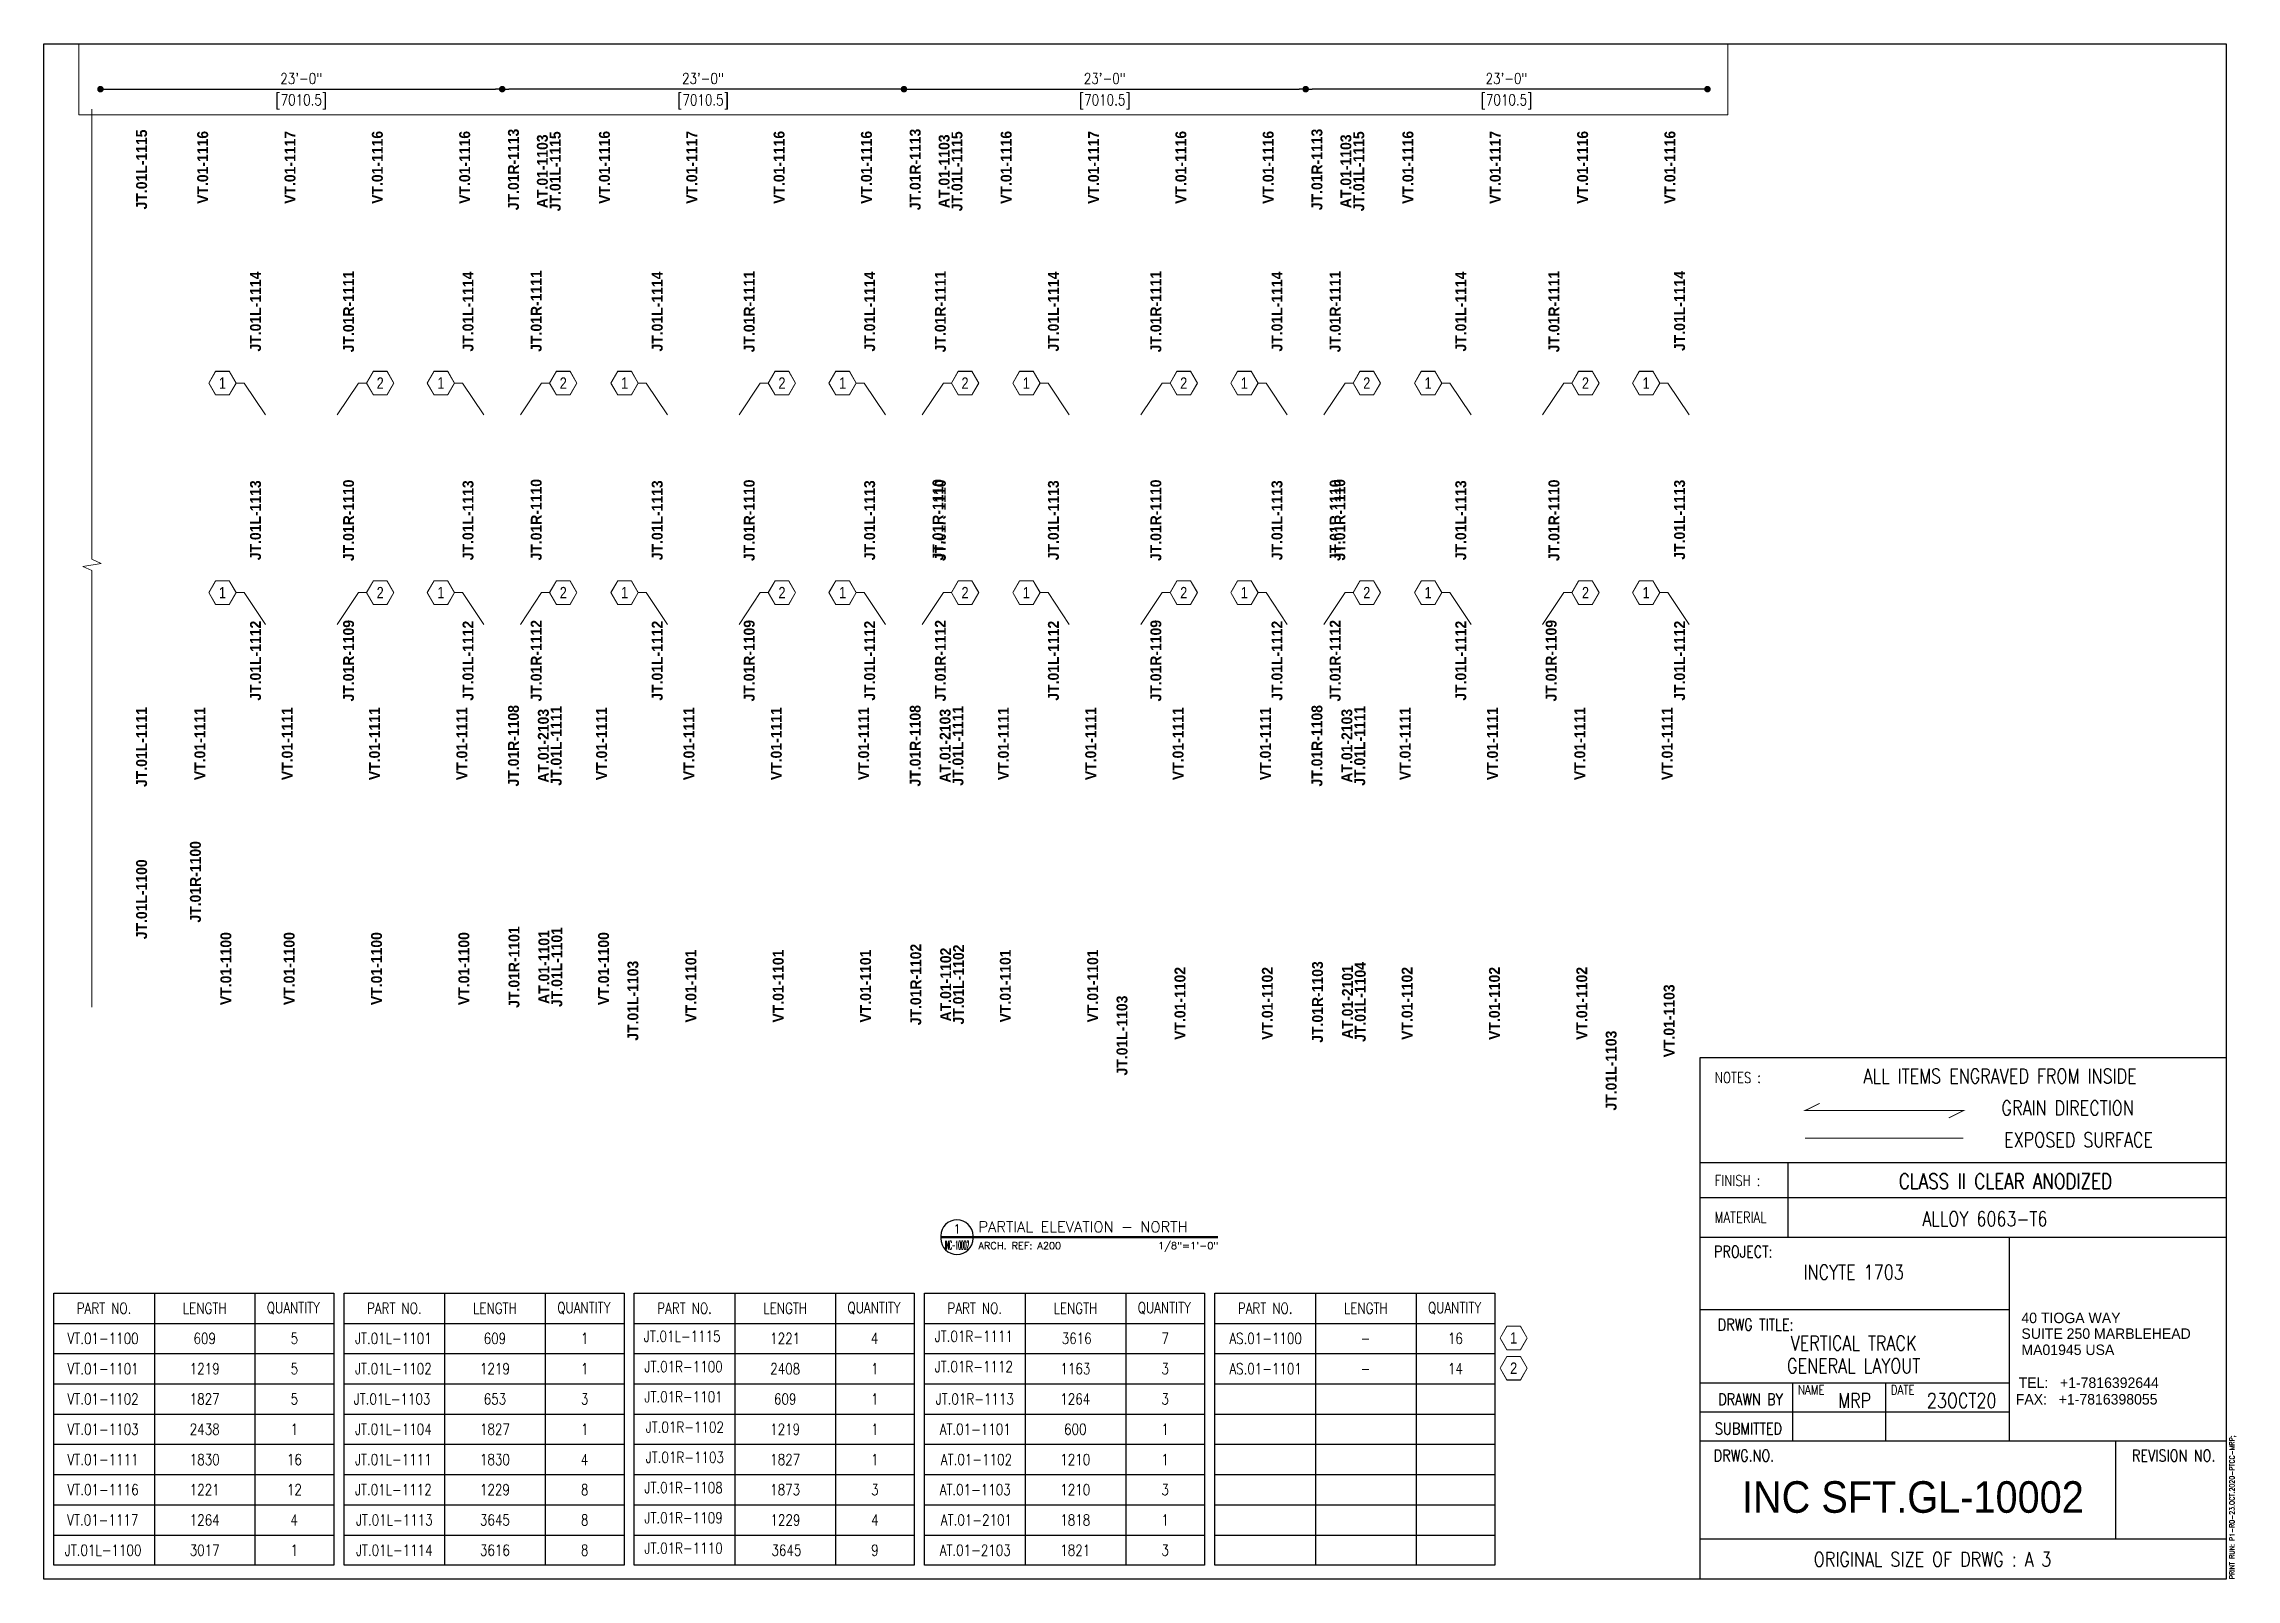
# Paper-space layout 'INC SFT.GL-10002' of a CAD drawing. Header units: inches. Extents: x 0.7 to 16.4, y -0.1 to 10.9.
import ezdxf
from ezdxf.enums import TextEntityAlignment as Align

# ---------------------------------------------------------------- set-up
doc = ezdxf.new("R2010")
doc.units = ezdxf.units.IN
doc.header["$MEASUREMENT"] = 0
doc.linetypes.add('NBK_CenterX2', pattern=[1.083333, 0.666667, -0.125, 0.166667, -0.125])
doc.linetypes.add('PHANTOM2', pattern=[1.25, 0.625, -0.125, 0.125, -0.125, 0.125, -0.125])
doc.layers.get('Defpoints').update_dxf_attribs({"color": 250, "lineweight": 0})
for name, color, linetype, lineweight in [('!Dimension @ 1', 50, 'Continuous', 5), ('!Linetype_CenterX2', 224, 'NBK_CenterX2', 9), ('!Note', 50, 'Continuous', 30), ('!Symbol', 131, 'Continuous', 30), ('!Tag', 144, 'Continuous', 9)]:
    doc.layers.add(name, color=color, linetype=linetype, lineweight=lineweight)
doc.layers.add('!Viewport', color=250, linetype='Continuous', lineweight=0, plot=False)
doc.layers.add('0 @ 1', color=7, linetype='Continuous')
doc.layers.add('Title Block', color=3, linetype='Continuous')
doc.styles.add('Arial Narrow', font='')
doc.styles.add('Arial Narrow Bold', font='')
doc.styles.add('DTL PROKYON T LIGHT', font='')
doc.styles.add('DWG', font='swiss.ttf')
doc.styles.add('Romans', font='romans.shx', dxfattribs={"width": 0.8})
doc.styles.add('RS8', font='romans.shx', dxfattribs={"width": 0.8})
doc.styles.get("Standard").update_dxf_attribs({"font": 'arial.ttf'})
doc.styles.get('Arial Narrow').set_extended_font_data('Arial Narrow')
doc.styles.get('Arial Narrow Bold').set_extended_font_data('Arial Narrow', bold=True)
doc.styles.get('DTL PROKYON T LIGHT').set_extended_font_data('DTL Prokyon T Light')
doc.dimstyles.new('NBK$0', dxfattribs={"dimtxt": 0.078125, "dimasz": 0.046875, "dimexe": 0, "dimexo": 0.03125, "dimgap": 0.03, "dimtad": 3, "dimdec": 0, "dimzin": 3, "dimdsep": 46, "dimlunit": 4, "dimtxsty": 'Romans', "dimblk": 'DOT', "dimblk1": 'DOT', "dimblk2": 'DOT', "dimcen": 0, "dimazin": 2, "dimtfac": 0.8, "dimtdec": 4, "dimtmove": 2, "dimatfit": 2, "dimfxl": 1, "dimfrac": 1, "dimtolj": 1, "dimtzin": 0, "dimarcsym": 1})

# ---------------------------------------------------------------- blocks, each defined once
blk = doc.blocks.new('address')
at = {"color": 7, "style": 'DTL PROKYON T LIGHT'}
for s, p in [('40 TIOGA WAY ', (33.92, -0.018)), ('SUITE 250 MARBLEHEAD', (33.92, -0.359)), ('MA01945 USA', (33.92, -0.71)), ('TEL:   +1-7816392644', (33.859, -1.426)), ('FAX:   +1-7816398055', (33.798, -1.785))]:
    blk.add_text(s, height=0.22807, dxfattribs=at).set_placement(p)
blk = doc.blocks.new('A$C1EC02458')
at = {"xscale": 5.697759963648, "yscale": 5.697759963648, "zscale": 5.697759963648}
blk.add_blockref('address', (-191.61, 14.7), dxfattribs=at)
blk = doc.blocks.new('TTB_DIE DRAWING_A4')
at = {"color": 26}
blk.add_wipeout([(270, 64.53), (204.9, 64.53), (204.9, 0), (270, 0)], dxfattribs=at)
at = {"layer": 'Title Block', "color": 5, "linetype": 'Continuous'}
blk.add_line((204.9, 64.53), (204.9, 0), dxfattribs=at)
at = {"layer": 'Title Block', "color": 5}
blk.add_line((270, 64.53), (204.9, 64.53), dxfattribs=at)
at = {"layer": 'Title Block', "color": 4}
for p, q in [((270, 51.51), (204.9, 51.51)), ((204.9, 42.32), (270, 42.32)), ((243.16, 42.32), (243.16, 17.08)), ((243.16, 33.32), (204.9, 33.32)), ((204.9, 24.31), (243.16, 24.31)), ((270, 17.08), (204.9, 17.08)), ((256.3, 17.08), (256.3, 4.93)), ((270, 4.93), (204.9, 4.93))]:
    blk.add_line(p, q, dxfattribs=at)
at = {"layer": 'Title Block', "color": 64}
for p, q in [((215.75, 51.51), (215.75, 42.32)), ((270, 47.17), (204.9, 47.17)), ((216.4, 17.08), (216.4, 24.31)), ((227.9, 17.08), (227.9, 24.31)), ((204.9, 20.69), (243.16, 20.69))]:
    blk.add_line(p, q, dxfattribs=at)
at = {"layer": 'Title Block', "color": 5}
blk.add_lwpolyline([(270, 0), (0, 0), (0, 190), (270, 190)], close=True, dxfattribs=at)
at = {"layer": 'Title Block', "color": 3, "linetype": 'PHANTOM2', "ltscale": 0.3, "const_width": 0.125}
for points in [[(219.7, 58.88), (217.9, 57.98), (237.49, 57.98), (235.69, 57.08)], [(217.9, 54.56), (237.49, 54.56)]]:
    blk.add_lwpolyline(points, dxfattribs=at)
blk.add_blockref('A$C1EC02458', (243.01, 17.08))
at = {"layer": 'Title Block', "attachment_point": 6, "style": 'RS8'}
for s, insert, char_height in [('NOTES :', (212.43, 62.07), 1.329), ('ALL ITEMS ENGRAVED FROM INSIDE', (258.92, 62.26), 1.8084), ('GRAIN DIRECTION', (258.57, 58.31), 1.8084), ('EXPOSED SURFACE', (260.94, 54.36), 1.8084), ('FINISH :', (212.37, 49.33), 1.329), ('MATERIAL', (213.13, 44.77), 1.329), ('PROJECT:', (213.88, 40.52), 1.447), ('DRWG TITLE:', (216.47, 31.51), 1.4467), ('DRAWN BY', (215.14, 22.25), 1.447), ('NAME', (220.31, 23.42), 1.157), ('DATE', (231.45, 23.42), 1.157), ('SUBMITTED', (215.04, 18.64), 1.447), ('\\PDRWG.NO.', (214.09, 16.5), 1.447), ('\\PREVISION NO.', (268.67, 16.5), 1.4467), ('ORIGINAL SIZE OF DRWG : A', (246.2, 2.45), 1.8084)]:
    blk.add_mtext(s, dxfattribs=dict(at, insert=insert, char_height=char_height))
blk = doc.blocks.new('tblk-attrib')
at = {"layer": 'Title Block'}
for tag, height, style, width, p in [('XXXXX', 1.81, 'RS8', 0.8, (-29.85, 49.23)), ('XXXXX', 1.81, 'RS8', 0.8, (-29.85, 44.6)), ('XXXXX', 1.81, 'RS8', 0.8, (-46.09, 38.42)), ('XXXXX', 1.81, 'RS8', 0.8, (-46.09, 35.57)), ('XXXXX', 1.81, 'RS8', 0.8, (-46.09, 29.23)), ('XXXXX', 1.81, 'RS8', 0.8, (-46.09, 26.34)), ('XXXXX', 1.81, 'RS8', 0.8, (-45.52, 20.98)), ('XXXXX', 1.81, 'RS8', 0.8, (-33.19, 20.98)), ('XXXXX', 1.81, 'RS8', 0.8, (-45.52, 16.47)), ('XXXXX', 1.81, 'RS8', 0.8, (-33.19, 16.47)), ('XXXXX', 1.81, 'RS8', 0.8, (-45.52, 12.23)), ('XXXXX', 1.81, 'RS8', 0.8, (-33.19, 12.23)), ('XXX-XXX', 3.91, 'DWG', 0.9, (-13.43, 10.16)), ('X', 1.81, 'RS8', 0.8, (-22.26, 2.47)), ('X', 1.81, 'RS8', 0.8, (-13.1, 2.53))]:
    blk.add_attdef(tag, text='', height=height, dxfattribs=dict(at, style=style, width=width)).set_placement(p, align=Align.MIDDLE)
blk = doc.blocks.new('_Dot')
at = {"color": 0, "linetype": 'ByBlock', "lineweight": -2}
blk.add_line((-0.5, 0), (-1, 0), dxfattribs=at)
at = {"color": 0, "linetype": 'ByBlock', "const_width": 0.5}
blk.add_lwpolyline([(-0.25, 0, 1), (0.25, 0, 1)], format="xyb", close=True, dxfattribs=at)
blk = doc.blocks.new('*D2026')
at = {"layer": '!Dimension @ 1', "color": 0, "lineweight": -2}
for p, q in [((1.094, 10.607), (1.094, 10.61)), ((1.141, 10.61), (3.922, 10.61)), ((3.969, 10.594), (3.969, 10.61))]:
    blk.add_line(p, q, dxfattribs=at)
at = {"layer": 'Defpoints', "color": 0}
for p in [(1.094, 10.576), (3.969, 10.61), (3.969, 10.563)]:
    blk.add_point(p, dxfattribs=at)
at = {"layer": '!Dimension @ 1', "color": 0, "lineweight": -2, "xscale": 0.046875, "yscale": 0.046875, "zscale": 0.046875, "rotation": 180}
blk.add_blockref('_Dot', (1.094, 10.61), dxfattribs=at)
at = {"layer": '!Dimension @ 1', "color": 0, "lineweight": -2, "xscale": 0.046875, "yscale": 0.046875, "zscale": 0.046875}
blk.add_blockref('_Dot', (3.969, 10.61), dxfattribs=at)
at = {"layer": '!Dimension @ 1', "color": 0, "attachment_point": 5, "style": 'Romans'}
for s, insert, char_height in [('\\A1;23\'-0"', (2.531, 10.686), 0.0781), ('\\A1;[7010.5]', (2.531, 10.52), 0.07812)]:
    blk.add_mtext(s, dxfattribs=dict(at, insert=insert, char_height=char_height))
blk = doc.blocks.new('*D2027')
at = {"layer": '!Dimension @ 1', "color": 0, "lineweight": -2}
for p, q in [((3.969, 10.594), (3.969, 10.61)), ((6.797, 10.61), (4.016, 10.61)), ((6.844, 10.607), (6.844, 10.61))]:
    blk.add_line(p, q, dxfattribs=at)
at = {"layer": 'Defpoints', "color": 0}
for p in [(3.969, 10.61), (3.969, 10.563), (6.844, 10.576)]:
    blk.add_point(p, dxfattribs=at)
at = {"layer": '!Dimension @ 1', "color": 0, "lineweight": -2, "xscale": 0.046875, "yscale": 0.046875, "zscale": 0.046875, "rotation": 180}
blk.add_blockref('_Dot', (3.969, 10.61), dxfattribs=at)
at = {"layer": '!Dimension @ 1', "color": 0, "lineweight": -2, "xscale": 0.046875, "yscale": 0.046875, "zscale": 0.046875}
blk.add_blockref('_Dot', (6.844, 10.61), dxfattribs=at)
at = {"layer": '!Dimension @ 1', "color": 0, "attachment_point": 5, "style": 'Romans'}
for s, insert, char_height in [('\\A1;23\'-0"', (5.406, 10.686), 0.0781), ('\\A1;[7010.5]', (5.406, 10.52), 0.07812)]:
    blk.add_mtext(s, dxfattribs=dict(at, insert=insert, char_height=char_height))
blk = doc.blocks.new('*D2028')
at = {"layer": '!Dimension @ 1', "color": 0, "lineweight": -2}
for p, q in [((6.844, 10.607), (6.844, 10.61)), ((6.891, 10.61), (9.672, 10.61)), ((9.719, 10.594), (9.719, 10.61))]:
    blk.add_line(p, q, dxfattribs=at)
at = {"layer": 'Defpoints', "color": 0}
for p in [(6.844, 10.576), (9.719, 10.61), (9.719, 10.563)]:
    blk.add_point(p, dxfattribs=at)
at = {"layer": '!Dimension @ 1', "color": 0, "lineweight": -2, "xscale": 0.046875, "yscale": 0.046875, "zscale": 0.046875, "rotation": 180}
blk.add_blockref('_Dot', (6.844, 10.61), dxfattribs=at)
at = {"layer": '!Dimension @ 1', "color": 0, "lineweight": -2, "xscale": 0.046875, "yscale": 0.046875, "zscale": 0.046875}
blk.add_blockref('_Dot', (9.719, 10.61), dxfattribs=at)
at = {"layer": '!Dimension @ 1', "color": 0, "attachment_point": 5, "style": 'Romans'}
for s, insert, char_height in [('\\A1;23\'-0"', (8.281, 10.686), 0.0781), ('\\A1;[7010.5]', (8.281, 10.52), 0.07812)]:
    blk.add_mtext(s, dxfattribs=dict(at, insert=insert, char_height=char_height))
blk = doc.blocks.new('*D2029')
at = {"layer": '!Dimension @ 1', "color": 0, "lineweight": -2}
for p, q in [((9.719, 10.594), (9.719, 10.61)), ((12.547, 10.61), (9.766, 10.61)), ((12.594, 10.607), (12.594, 10.61))]:
    blk.add_line(p, q, dxfattribs=at)
at = {"layer": 'Defpoints', "color": 0}
for p in [(9.719, 10.61), (9.719, 10.563), (12.594, 10.576)]:
    blk.add_point(p, dxfattribs=at)
at = {"layer": '!Dimension @ 1', "color": 0, "lineweight": -2, "xscale": 0.046875, "yscale": 0.046875, "zscale": 0.046875, "rotation": 180}
blk.add_blockref('_Dot', (9.719, 10.61), dxfattribs=at)
at = {"layer": '!Dimension @ 1', "color": 0, "lineweight": -2, "xscale": 0.046875, "yscale": 0.046875, "zscale": 0.046875}
blk.add_blockref('_Dot', (12.594, 10.61), dxfattribs=at)
at = {"layer": '!Dimension @ 1', "color": 0, "attachment_point": 5, "style": 'Romans'}
for s, insert, char_height in [('\\A1;23\'-0"', (11.156, 10.686), 0.0781), ('\\A1;[7010.5]', (11.156, 10.52), 0.07812)]:
    blk.add_mtext(s, dxfattribs=dict(at, insert=insert, char_height=char_height))
blk = doc.blocks.new('*U427')
at = {"const_width": 0.035}
blk.add_lwpolyline([(0, 0), (3.877, 0)], dxfattribs=at)
at = {"flags": 128}
blk.add_lwpolyline([(0.45, 0.018, 1), (0, 0.018), (0, -0.018, 1), (0.45, -0.018)], format="xyb", dxfattribs=at)
at = {"layer": '0 @ 1', "style": 'Arial Narrow'}
for tag, height, p in [('VIEWNUMBER', 0.125, (0.225, 0.177)), ('SHEETREFERENCE', 0.075, (0.225, -0.052))]:
    blk.add_attdef(tag, text='', height=height, dxfattribs=at).set_placement(p, align=Align.TOP_CENTER)
at = {"layer": '0 @ 1'}
for tag, height, style, p in [('VIEW', 0.15, 'Arial Narrow Bold', (0.525, 0.22)), ('ARCHITECTURALREFERENCE', 0.1, 'Arial Narrow', (0.525, -0.07))]:
    blk.add_attdef(tag, text='', height=height, dxfattribs=dict(at, style=style)).set_placement(p, align=Align.TOP_LEFT)
at = {"layer": '0 @ 1', "style": 'Arial Narrow'}
blk.add_attdef('SCALE', text='', height=0.1, dxfattribs=at).set_placement((3.877, -0.07), align=Align.TOP_RIGHT)
blk = doc.blocks.new('*U536')
at = {"color": 144, "linetype": 'Continuous', "lineweight": 9}
for points in [[(-2.64, 0), (-1.32, 2.29), (1.32, 2.29), (2.64, 0), (1.32, -2.29), (-1.32, -2.29)], [(-2.52, 0), (-1.26, 2.18), (1.26, 2.18), (2.52, 0), (1.26, -2.18), (-1.26, -2.18)]]:
    blk.add_lwpolyline(points, close=True, dxfattribs=at)
at = {"linetype": 'Continuous', "width": 0.8}
blk.add_attdef('NUMBER', text='', height=2.21, dxfattribs=at).set_placement((0, 0), align=Align.MIDDLE_CENTER)
blk.add_wipeout([(-1.26, 2.18), (1.26, 2.18), (2.52, 0), (1.26, -2.18), (-1.26, -2.18), (-2.52, 0)])
blk = doc.blocks.new('NUMBER-ACCESSORIES WITH-OUT LENGTH1')
at = {"color": 144, "linetype": 'Continuous', "lineweight": 9}
for points in [[(-2.64, 0), (-1.32, 2.29), (1.32, 2.29), (2.64, 0), (1.32, -2.29), (-1.32, -2.29)], [(-2.52, 0), (-1.26, 2.18), (1.26, 2.18), (2.52, 0), (1.26, -2.18), (-1.26, -2.18)]]:
    blk.add_lwpolyline(points, close=True, dxfattribs=at)
at = {"linetype": 'Continuous', "width": 0.8}
blk.add_attdef('NUMBER', text='', height=2.21, dxfattribs=at).set_placement((-144.46, 27.7), align=Align.MIDDLE_CENTER)
blk.add_wipeout([(-1.26, 2.18), (1.26, 2.18), (2.52, 0), (1.26, -2.18), (-1.26, -2.18), (-2.52, 0)])
blk = doc.blocks.new('*U1988')
at = {"color": 144, "linetype": 'Continuous', "lineweight": 9}
for points in [[(-2.64, 0), (-1.32, 2.29), (1.32, 2.29), (2.64, 0), (1.32, -2.29), (-1.32, -2.29)], [(-2.52, 0), (-1.26, 2.18), (1.26, 2.18), (2.52, 0), (1.26, -2.18), (-1.26, -2.18)]]:
    blk.add_lwpolyline(points, close=True, dxfattribs=at)
at = {"linetype": 'Continuous', "width": 0.8}
blk.add_attdef('NUMBER', text='', height=2.21, dxfattribs=at).set_placement((0, 0), align=Align.MIDDLE_CENTER)
blk.add_wipeout([(-1.26, 2.18), (1.26, 2.18), (2.52, 0), (1.26, -2.18), (-1.26, -2.18), (-2.52, 0)])

psp = doc.layouts.new('INC SFT.GL-10002')

# ---------------------------------------------------------------- block references
at = {"xscale": 0.057839992223, "yscale": 0.057839992223, "zscale": 0.057839992223}
psp.add_blockref('TTB_DIE DRAWING_A4', (0.689, -0.055), dxfattribs=at)

# ---------------------------------------------------------------- next in the draw order: linework, layer by layer
at = {"layer": '!Linetype_CenterX2', "ltscale": 10}
psp.add_lwpolyline([(1.033, 10.467), (1.033, 7.245), (1.1, 7.215), (0.967, 7.194), (1.033, 7.165), (1.033, 4.038)], dxfattribs=at)
at = {"layer": '!Tag', "lineweight": 13}
for points in [[(2.274, 8.278), (2.122, 8.506), (2.065, 8.506)], [(3.837, 8.278), (3.685, 8.506), (3.628, 8.506)], [(5.152, 8.278), (5, 8.506), (4.943, 8.506)], [(6.712, 8.278), (6.56, 8.506), (6.503, 8.506)], [(8.027, 8.278), (7.875, 8.506), (7.818, 8.506)], [(9.587, 8.278), (9.435, 8.506), (9.378, 8.506)], [(10.902, 8.278), (10.75, 8.506), (10.693, 8.506)], [(12.462, 8.278), (12.31, 8.506), (12.253, 8.506)]]:
    psp.add_lwpolyline(points, dxfattribs=at)
at = {"color": 1}
for p, q in [((1.48, 1.992), (1.48, 0.044)), ((2.2, 1.992), (2.2, 0.044)), ((3.557, 1.992), (3.557, 0.044)), ((4.277, 1.992), (4.277, 0.044)), ((5.634, 1.992), (5.634, 0.044)), ((6.354, 1.992), (6.354, 0.044)), ((7.711, 1.992), (7.711, 0.044)), ((8.431, 1.992), (8.431, 0.044)), ((9.789, 1.992), (9.789, 0.044)), ((10.509, 1.992), (10.509, 0.044))]:
    psp.add_line(p, q, dxfattribs=at)
at = {"color": 8}
for p, q in [((0.76, 1.559), (2.763, 1.559)), ((2.837, 1.559), (4.841, 1.559)), ((4.914, 1.559), (6.918, 1.559)), ((6.991, 1.559), (8.995, 1.559)), ((0.76, 1.343), (2.763, 1.343)), ((2.837, 1.343), (4.841, 1.343)), ((4.914, 1.343), (6.918, 1.343)), ((4.914, 1.343), (6.918, 1.343)), ((6.991, 1.343), (8.995, 1.343)), ((6.991, 1.343), (8.995, 1.343)), ((0.76, 1.126), (2.763, 1.126)), ((2.837, 1.126), (4.841, 1.126)), ((4.914, 1.126), (6.918, 1.126)), ((6.991, 1.126), (8.995, 1.126)), ((9.069, 1.126), (11.072, 1.126)), ((0.76, 0.91), (2.763, 0.91)), ((2.837, 0.91), (4.841, 0.91)), ((4.914, 0.91), (6.918, 0.91)), ((6.991, 0.91), (8.995, 0.91)), ((9.069, 0.91), (11.072, 0.91)), ((0.76, 0.693), (2.763, 0.693)), ((2.837, 0.693), (4.841, 0.693)), ((4.914, 0.693), (6.918, 0.693)), ((6.991, 0.693), (8.995, 0.693)), ((9.069, 0.693), (11.072, 0.693)), ((0.76, 0.477), (2.763, 0.477)), ((2.837, 0.477), (4.841, 0.477)), ((4.914, 0.477), (6.918, 0.477)), ((6.991, 0.477), (8.995, 0.477)), ((9.069, 0.477), (11.072, 0.477)), ((0.76, 0.26), (2.763, 0.26)), ((2.837, 0.26), (4.841, 0.26)), ((4.914, 0.26), (6.918, 0.26)), ((6.991, 0.26), (8.995, 0.26)), ((9.069, 0.26), (11.072, 0.26))]:
    psp.add_line(p, q, dxfattribs=at)
at = {"color": 1}
for points in [[(0.76, 1.992), (2.763, 1.992), (2.763, 0.044), (0.76, 0.044)], [(2.837, 1.992), (4.841, 1.992), (4.841, 0.044), (2.837, 0.044)], [(4.914, 1.992), (6.918, 1.992), (6.918, 0.044), (4.914, 0.044)], [(6.991, 1.992), (8.995, 1.992), (8.995, 0.044), (6.991, 0.044)]]:
    psp.add_lwpolyline(points, close=True, dxfattribs=at)
for points in [[(0.76, 1.776), (2.763, 1.776)], [(2.837, 1.776), (4.841, 1.776)], [(4.914, 1.776), (6.918, 1.776)], [(6.991, 1.776), (8.995, 1.776)]]:
    psp.add_lwpolyline(points, dxfattribs=at)

# ---------------------------------------------------------------- next in the draw order: block references
at = {"layer": '!Symbol'}
ref = psp.add_blockref('*U427', (7.108, 2.393), dxfattribs=dict(at, xscale=0.511811023622, yscale=0.511811023622, zscale=0.511811023622))
ref.add_attrib('VIEWNUMBER', '1', dxfattribs={"layer": '0 @ 1', "height": 0.064, "style": 'Romans'}).set_placement((7.224, 2.484), align=Align.TOP_CENTER)
ref.add_attrib('SHEETREFERENCE', 'INC-10002', dxfattribs={"layer": '0', "height": 0.0625, "style": 'Romans', "width": 0.3}).set_placement((7.224, 2.366), align=Align.TOP_CENTER)
ref.add_attrib('VIEW', 'PARTIAL ELEVATION - NORTH', dxfattribs={"layer": '0 @ 1', "height": 0.07677, "style": 'Romans'}).set_placement((7.377, 2.505), align=Align.TOP_LEFT)
ref.add_attrib('SCALE', '1/8"=1\'-0"', dxfattribs={"layer": '0 @ 1', "height": 0.0512, "style": 'Romans'}).set_placement((9.093, 2.357), align=Align.TOP_RIGHT)
ref.add_attrib('ARCHITECTURALREFERENCE', 'ARCH. REF: A200', dxfattribs={"layer": '0 @ 1', "height": 0.05118, "style": 'Romans'}).set_placement((7.377, 2.357), align=Align.TOP_LEFT)
at = {"layer": '!Tag'}
ref = psp.add_blockref('*U536', (3.096, 8.506), dxfattribs=dict(at, xscale=0.036987950213, yscale=0.036987950213, zscale=0.036987950213, rotation=180))
ref.add_attrib('NUMBER', '2', dxfattribs={"layer": '0', "linetype": 'Continuous', "height": 0.0817, "width": 0.8}).set_placement((3.096, 8.506), align=Align.MIDDLE_CENTER)
ref = psp.add_blockref('*U536', (4.406, 8.506), dxfattribs=dict(at, xscale=0.036987950213, yscale=0.036987950213, zscale=0.036987950213, rotation=180))
ref.add_attrib('NUMBER', '2', dxfattribs={"layer": '0', "linetype": 'Continuous', "height": 0.0817, "width": 0.8}).set_placement((4.406, 8.506), align=Align.MIDDLE_CENTER)
ref = psp.add_blockref('*U536', (5.971, 8.506), dxfattribs=dict(at, xscale=0.036987950213, yscale=0.036987950213, zscale=0.036987950213, rotation=180))
ref.add_attrib('NUMBER', '2', dxfattribs={"layer": '0', "linetype": 'Continuous', "height": 0.0817, "width": 0.8}).set_placement((5.971, 8.506), align=Align.MIDDLE_CENTER)
ref = psp.add_blockref('*U536', (7.281, 8.506), dxfattribs=dict(at, xscale=0.036987950213, yscale=0.036987950213, zscale=0.036987950213, rotation=180))
ref.add_attrib('NUMBER', '2', dxfattribs={"layer": '0', "linetype": 'Continuous', "height": 0.0817, "width": 0.8}).set_placement((7.281, 8.506), align=Align.MIDDLE_CENTER)
ref = psp.add_blockref('*U536', (8.846, 8.506), dxfattribs=dict(at, xscale=0.036987950213, yscale=0.036987950213, zscale=0.036987950213, rotation=180))
ref.add_attrib('NUMBER', '2', dxfattribs={"layer": '0', "linetype": 'Continuous', "height": 0.0817, "width": 0.8}).set_placement((8.846, 8.506), align=Align.MIDDLE_CENTER)
ref = psp.add_blockref('*U536', (10.156, 8.506), dxfattribs=dict(at, xscale=0.036987950213, yscale=0.036987950213, zscale=0.036987950213, rotation=180))
ref.add_attrib('NUMBER', '2', dxfattribs={"layer": '0', "linetype": 'Continuous', "height": 0.0817, "width": 0.8}).set_placement((10.156, 8.506), align=Align.MIDDLE_CENTER)
ref = psp.add_blockref('*U536', (11.721, 8.506), dxfattribs=dict(at, xscale=0.036987950213, yscale=0.036987950213, zscale=0.036987950213, rotation=180))
ref.add_attrib('NUMBER', '2', dxfattribs={"layer": '0', "linetype": 'Continuous', "height": 0.0817, "width": 0.8}).set_placement((11.721, 8.506), align=Align.MIDDLE_CENTER)
ref = psp.add_blockref('*U536', (3.096, 7.006), dxfattribs=dict(at, xscale=0.036987950213, yscale=0.036987950213, zscale=0.036987950213, rotation=180))
ref.add_attrib('NUMBER', '2', dxfattribs={"layer": '0', "linetype": 'Continuous', "height": 0.0817, "width": 0.8}).set_placement((3.096, 7.006), align=Align.MIDDLE_CENTER)
ref = psp.add_blockref('*U536', (4.406, 7.006), dxfattribs=dict(at, xscale=0.036987950213, yscale=0.036987950213, zscale=0.036987950213, rotation=180))
ref.add_attrib('NUMBER', '2', dxfattribs={"layer": '0', "linetype": 'Continuous', "height": 0.0817, "width": 0.8}).set_placement((4.406, 7.006), align=Align.MIDDLE_CENTER)
ref = psp.add_blockref('*U536', (5.971, 7.006), dxfattribs=dict(at, xscale=0.036987950213, yscale=0.036987950213, zscale=0.036987950213, rotation=180))
ref.add_attrib('NUMBER', '2', dxfattribs={"layer": '0', "linetype": 'Continuous', "height": 0.0817, "width": 0.8}).set_placement((5.971, 7.006), align=Align.MIDDLE_CENTER)
ref = psp.add_blockref('*U536', (7.281, 7.006), dxfattribs=dict(at, xscale=0.036987950213, yscale=0.036987950213, zscale=0.036987950213, rotation=180))
ref.add_attrib('NUMBER', '2', dxfattribs={"layer": '0', "linetype": 'Continuous', "height": 0.0817, "width": 0.8}).set_placement((7.281, 7.006), align=Align.MIDDLE_CENTER)
ref = psp.add_blockref('*U536', (8.846, 7.006), dxfattribs=dict(at, xscale=0.036987950213, yscale=0.036987950213, zscale=0.036987950213, rotation=180))
ref.add_attrib('NUMBER', '2', dxfattribs={"layer": '0', "linetype": 'Continuous', "height": 0.0817, "width": 0.8}).set_placement((8.846, 7.006), align=Align.MIDDLE_CENTER)
ref = psp.add_blockref('*U536', (10.156, 7.006), dxfattribs=dict(at, xscale=0.036987950213, yscale=0.036987950213, zscale=0.036987950213, rotation=180))
ref.add_attrib('NUMBER', '2', dxfattribs={"layer": '0', "linetype": 'Continuous', "height": 0.0817, "width": 0.8}).set_placement((10.156, 7.006), align=Align.MIDDLE_CENTER)
ref = psp.add_blockref('*U536', (11.721, 7.006), dxfattribs=dict(at, xscale=0.036987950213, yscale=0.036987950213, zscale=0.036987950213, rotation=180))
ref.add_attrib('NUMBER', '2', dxfattribs={"layer": '0', "linetype": 'Continuous', "height": 0.0817, "width": 0.8}).set_placement((11.721, 7.006), align=Align.MIDDLE_CENTER)
ref = psp.add_blockref('NUMBER-ACCESSORIES WITH-OUT LENGTH1', (11.207, 1.671), dxfattribs=dict(at, xscale=-0.036987950213, yscale=0.036987950213, zscale=0.036987950213))
ref.add_attrib('NUMBER', '1', dxfattribs={"layer": '0', "linetype": 'Continuous', "height": 0.0817, "width": 0.8}).set_placement((11.207, 1.671), align=Align.MIDDLE_CENTER)
at = {"layer": 'Title Block'}
ref = psp.add_blockref('tblk-attrib', (16.306, -0.055), dxfattribs=dict(at, xscale=0.057840416421, yscale=0.057840416421, zscale=0.057840416421))
ref.add_attrib('XXX-XXX', 'INC SFT.GL-10002', dxfattribs={"height": 0.22593, "style": 'DWG', "width": 0.9}).set_placement((14.064, 0.533), align=Align.MIDDLE)
ref.add_attrib('XXXXX', 'INCYTE 1703', dxfattribs={"height": 0.1046, "style": 'RS8', "width": 0.8}).set_placement((13.64, 2.142), align=Align.MIDDLE)
ref.add_attrib('XXXXX', 'VERTICAL TRACK', dxfattribs={"height": 0.1046, "style": 'RS8', "width": 0.8}).set_placement((13.64, 1.635), align=Align.MIDDLE)
ref.add_attrib('XXXXX', 'GENERAL LAYOUT', dxfattribs={"height": 0.1046, "style": 'RS8', "width": 0.8}).set_placement((13.64, 1.472), align=Align.MIDDLE)
ref.add_attrib('XXXXX', 'ALLOY 6063-T6', dxfattribs={"height": 0.1046, "style": 'RS8', "width": 0.8}).set_placement((14.579, 2.524), align=Align.MIDDLE)
ref.add_attrib('XXXXX', 'CLASS II CLEAR ANODIZED', dxfattribs={"height": 0.10938, "style": 'RS8', "width": 0.8}).set_placement((14.727, 2.793), align=Align.MIDDLE)
ref.add_attrib('XXXXX', 'MRP', dxfattribs={"height": 0.1046, "style": 'RS8', "width": 0.8}).set_placement((13.647, 1.223), align=Align.MIDDLE)
ref.add_attrib('XXXXX', '23OCT20', dxfattribs={"height": 0.1046, "style": 'RS8', "width": 0.8}).set_placement((14.413, 1.223), align=Align.MIDDLE)
ref.add_attrib('X', '3', dxfattribs={"height": 0.105, "style": 'RS8', "width": 0.8}).set_placement((15.018, 0.088), align=Align.MIDDLE)

# ---------------------------------------------------------------- next in the draw order: texts
at = {"layer": '!Note', "color": 7, "linetype": 'Continuous', "style": 'Romans', "width": 0.8}
for s, height, p in [('VT.01-1100', 0.0781, (1.113, 1.668)), ('609', 0.0781, (1.84, 1.668)), ('5', 0.0781, (2.482, 1.668)), ('609', 0.0781, (3.917, 1.668)), ('JT.01L-1115', 0.07812, (5.257, 1.683)), ('1221', 0.0781, (5.994, 1.668)), ('4', 0.0781, (6.634, 1.668)), ('3616', 0.0781, (8.08, 1.668)), ('AS.01-1100', 0.0781, (9.432, 1.668)), ('-', 0.0781, (10.147, 1.668)), ('VT.01-1101', 0.0781, (1.113, 1.451)), ('1219', 0.0781, (1.84, 1.451)), ('5', 0.0781, (2.482, 1.451)), ('JT.01L-1102', 0.07812, (3.19, 1.451)), ('1219', 0.0781, (3.917, 1.451)), ('2408', 0.0781, (5.994, 1.451)), ('1163', 0.0781, (8.071, 1.451)), ('AS.01-1101', 0.0781, (9.432, 1.451)), ('-', 0.0781, (10.147, 1.451)), ('VT.01-1102', 0.0781, (1.113, 1.234)), ('1827', 0.0781, (1.84, 1.234)), ('5', 0.0781, (2.482, 1.234)), ('JT.01L-1103', 0.07812, (3.181, 1.234)), ('653', 0.0781, (3.917, 1.234)), ('3', 0.0781, (4.559, 1.234)), ('609', 0.0781, (5.994, 1.234)), ('1264', 0.0781, (8.07, 1.234)), ('VT.01-1103', 0.0781, (1.113, 1.018)), ('2438', 0.0781, (1.84, 1.018)), ('1', 0.0781, (2.482, 1.018)), ('JT.01L-1104', 0.07812, (3.19, 1.018)), ('1827', 0.0781, (3.917, 1.018)), ('1', 0.0781, (4.559, 1.018)), ('JT.01R-1102', 0.07812, (5.276, 1.033)), ('1219', 0.0781, (5.994, 1.018)), ('1', 0.0781, (6.636, 1.018)), ('AT.01-1101', 0.0781, (7.354, 1.018)), ('600', 0.0781, (8.07, 1.018)), ('VT.01-1111', 0.0781, (1.113, 0.801)), ('1830', 0.0781, (1.84, 0.801)), ('16', 0.0781, (2.482, 0.801)), ('1830', 0.0781, (3.917, 0.801)), ('4', 0.0781, (4.557, 0.801)), ('JT.01R-1103', 0.07812, (5.276, 0.817)), ('1827', 0.0781, (5.994, 0.801)), ('1', 0.0781, (6.636, 0.801)), ('AT.01-1102', 0.0781, (7.363, 0.801)), ('1210', 0.0781, (8.07, 0.801)), ('VT.01-1116', 0.0781, (1.113, 0.585)), ('1221', 0.0781, (1.84, 0.585)), ('12', 0.0781, (2.482, 0.585)), ('1229', 0.0781, (3.917, 0.585)), ('8', 0.0781, (4.559, 0.585)), ('1873', 0.0781, (5.994, 0.585)), ('AT.01-1103', 0.0781, (7.354, 0.585)), ('1210', 0.0781, (8.07, 0.585)), ('VT.01-1117', 0.0781, (1.111, 0.368)), ('1264', 0.0781, (1.84, 0.368)), ('4', 0.0781, (2.48, 0.368)), ('JT.01L-1113', 0.07812, (3.197, 0.368)), ('3645', 0.0781, (3.917, 0.368)), ('8', 0.0781, (4.559, 0.368)), ('1229', 0.0781, (5.996, 0.368)), ('AT.01-2101', 0.0781, (7.363, 0.368)), ('1818', 0.0781, (8.07, 0.368)), ('3017', 0.0781, (1.84, 0.152)), ('JT.01L-1114', 0.07812, (3.197, 0.152)), ('3616', 0.0781, (3.917, 0.152)), ('8', 0.0781, (4.559, 0.152)), ('3645', 0.0781, (6.003, 0.152)), ('AT.01-2103', 0.0781, (7.354, 0.152)), ('1821', 0.0781, (8.07, 0.152))]:
    psp.add_text(s, height=height, dxfattribs=at).set_placement(p, align=Align.MIDDLE_CENTER)
at = {"layer": '!Note', "color": 2, "char_height": 0.07812, "attachment_point": 5, "rotation": 90, "style": 'Romans', "bg_fill": 3, "box_fill_scale": 1, "bg_fill_color": 0, "bg_fill_transparency": 0}
for s, insert, width in [('\\fArial Black|b0|i0|c0|p34;JT.01L-1115', (1.389, 10.035), 0.2617), ('\\fArial Black|b0|i0|c0|p34;JT.01L-1114', (2.204, 9.018), 0.2617), ('\\fArial Black|b0|i0|c0|p34;JT.01L-1114', (3.725, 9.018), 0.51865), ('\\fArial Black|b0|i0|c0|p34;JT.01L-1114', (5.079, 9.018), 0.2617), ('\\fArial Black|b0|i0|c0|p34;JT.01L-1114', (6.599, 9.018), 0.51865), ('\\fArial Black|b0|i0|c0|p34;JT.01L-1114', (7.914, 9.018), 0.2617), ('\\fArial Black|b0|i0|c0|p34;JT.01L-1114', (9.514, 9.018), 0.2617), ('\\fArial Black|b0|i0|c0|p34;JT.01L-1114', (10.829, 9.018), 0.2617), ('\\fArial Black|b0|i0|c0|p34;JT.01L-1114', (12.395, 9.022), 0.2617), ('\\fArial Black|b0|i0|c0|p34;JT.01L-1113', (2.204, 7.524), 0.2617), ('\\fArial Black|b0|i0|c0|p34;JT.01L-1113', (3.725, 7.524), 0.2617), ('\\fArial Black|b0|i0|c0|p34;JT.01L-1113', (5.079, 7.524), 0.2617), ('\\fArial Black|b0|i0|c0|p34;JT.01L-1113', (6.599, 7.524), 0.2617), ('\\fArial Black|b0|i0|c0|p34;JT.01L-1113', (7.914, 7.524), 0.2617), ('\\fArial Black|b0|i0|c0|p34;JT.01L-1113', (9.514, 7.524), 0.2617), ('\\fArial Black|b0|i0|c0|p34;JT.01L-1113', (10.829, 7.524), 0.2617), ('\\fArial Black|b0|i0|c0|p34;JT.01L-1113', (12.395, 7.528), 0.2617), ('\\fArial Black|b0|i0|c0|p34;JT.01L-1112', (2.204, 6.519), 0.2617), ('\\fArial Black|b0|i0|c0|p34;JT.01L-1112', (3.725, 6.519), 0.2617), ('\\fArial Black|b0|i0|c0|p34;JT.01L-1112', (5.079, 6.519), 0.2617), ('\\fArial Black|b0|i0|c0|p34;JT.01L-1112', (6.599, 6.519), 0.2617), ('\\fArial Black|b0|i0|c0|p34;JT.01L-1112', (7.914, 6.519), 0.2617), ('\\fArial Black|b0|i0|c0|p34;JT.01L-1112', (9.514, 6.519), 0.2617), ('\\fArial Black|b0|i0|c0|p34;JT.01L-1112', (10.829, 6.519), 0.2617), ('\\fArial Black|b0|i0|c0|p34;JT.01L-1112', (12.395, 6.519), 0.2617), ('\\fArial Black|b0|i0|c0|p34;JT.01L-1111', (1.389, 5.901), 0.2617), ('\\fArial Black|b0|i0|c0|p34;JT.01L-1111', (10.106, 5.91), 0.2617), ('\\fArial Black|b0|i0|c0|p34;JT.01L-1100', (1.389, 4.811), 0.2617), ('\\fArial Black|b0|i0|c0|p34;JT.01L-1101', (4.36, 4.326), 0.2617), ('\\fArial Black|b0|i0|c0|p34;JT.01L-1102', (7.235, 4.201), 0.2617), ('\\fArial Black|b0|i0|c0|p34;JT.01L-1103', (4.905, 4.085), 0.2617), ('\\fArial Black|b0|i0|c0|p34;JT.01L-1104', (10.11, 4.076), 0.2617), ('\\fArial Black|b0|i0|c0|p34;JT.01L-1103', (8.405, 3.836), 0.2617), ('\\fArial Black|b0|i0|c0|p34;JT.01L-1103', (11.905, 3.585), 0.2617)]:
    psp.add_mtext(s, dxfattribs=dict(at, insert=insert, width=width))
at = {"layer": '!Note', "color": 1, "char_height": 0.07812, "width": 0.2617, "attachment_point": 5, "rotation": 90, "style": 'Romans', "bg_fill": 3, "box_fill_scale": 1, "bg_fill_color": 0, "bg_fill_transparency": 0}
for s, insert in [('\\fArial Black|b0|i0|c0|p34;VT.01-1116', (1.826, 10.05)), ('\\fArial Black|b0|i0|c0|p34;VT.01-1117', (2.451, 10.05)), ('\\fArial Black|b0|i0|c0|p34;VT.01-1116', (3.076, 10.05)), ('\\fArial Black|b0|i0|c0|p34;VT.01-1116', (3.701, 10.05)), ('\\fArial Black|b0|i0|c0|p34;VT.01-1116', (4.701, 10.05)), ('\\fArial Black|b0|i0|c0|p34;VT.01-1117', (5.326, 10.05)), ('\\fArial Black|b0|i0|c0|p34;VT.01-1116', (5.951, 10.05)), ('\\fArial Black|b0|i0|c0|p34;VT.01-1116', (6.576, 10.05)), ('\\fArial Black|b0|i0|c0|p34;VT.01-1116', (7.576, 10.05)), ('\\fArial Black|b0|i0|c0|p34;VT.01-1117', (8.201, 10.05)), ('\\fArial Black|b0|i0|c0|p34;VT.01-1116', (8.826, 10.05)), ('\\fArial Black|b0|i0|c0|p34;VT.01-1116', (9.451, 10.05)), ('\\fArial Black|b0|i0|c0|p34;VT.01-1116', (10.451, 10.05)), ('\\fArial Black|b0|i0|c0|p34;VT.01-1117', (11.076, 10.05)), ('\\fArial Black|b0|i0|c0|p34;VT.01-1116', (11.701, 10.05)), ('\\fArial Black|b0|i0|c0|p34;VT.01-1116', (12.326, 10.05)), ('\\fArial Black|b0|i0|c0|p34;VT.01-1111', (1.806, 5.925)), ('\\fArial Black|b0|i0|c0|p34;VT.01-1111', (2.431, 5.925)), ('\\fArial Black|b0|i0|c0|p34;VT.01-1111', (3.056, 5.925)), ('\\fArial Black|b0|i0|c0|p34;VT.01-1111', (4.681, 5.925)), ('\\fArial Black|b0|i0|c0|p34;VT.01-1111', (5.306, 5.925)), ('\\fArial Black|b0|i0|c0|p34;VT.01-1111', (5.931, 5.925)), ('\\fArial Black|b0|i0|c0|p34;VT.01-1111', (7.556, 5.925)), ('\\fArial Black|b0|i0|c0|p34;VT.01-1111', (8.181, 5.925)), ('\\fArial Black|b0|i0|c0|p34;VT.01-1111', (10.431, 5.925)), ('\\fArial Black|b0|i0|c0|p34;VT.01-1111', (11.056, 5.925)), ('\\fArial Black|b0|i0|c0|p34;VT.01-1111', (11.681, 5.925)), ('\\fArial Black|b0|i0|c0|p34;VT.01-1100', (1.992, 4.315)), ('\\fArial Black|b0|i0|c0|p34;VT.01-1100', (2.445, 4.315)), ('\\fArial Black|b0|i0|c0|p34;VT.01-1100', (3.07, 4.315)), ('\\fArial Black|b0|i0|c0|p34;VT.01-1100', (3.695, 4.315)), ('\\fArial Black|b0|i0|c0|p34;VT.01-1100', (4.695, 4.315)), ('\\fArial Black|b0|i0|c0|p34;VT.01-1101', (5.32, 4.19)), ('\\fArial Black|b0|i0|c0|p34;VT.01-1101', (5.945, 4.19)), ('\\fArial Black|b0|i0|c0|p34;VT.01-1101', (6.57, 4.19)), ('\\fArial Black|b0|i0|c0|p34;VT.01-1101', (7.57, 4.191)), ('\\fArial Black|b0|i0|c0|p34;VT.01-1101', (8.195, 4.191)), ('\\fArial Black|b0|i0|c0|p34;VT.01-1102', (8.82, 4.066)), ('\\fArial Black|b0|i0|c0|p34;VT.01-1102', (9.445, 4.066)), ('\\fArial Black|b0|i0|c0|p34;VT.01-1102', (10.445, 4.066)), ('\\fArial Black|b0|i0|c0|p34;VT.01-1102', (11.07, 4.066)), ('\\fArial Black|b0|i0|c0|p34;VT.01-1102', (11.695, 4.066)), ('\\fArial Black|b0|i0|c0|p34;VT.01-1103', (12.32, 3.941))]:
    psp.add_mtext(s, dxfattribs=dict(at, insert=insert))
at = {"layer": '!Note', "color": 5, "char_height": 0.07812, "width": 0.2617, "attachment_point": 5, "rotation": 90, "style": 'Romans', "bg_fill": 3, "box_fill_scale": 1, "bg_fill_color": 0, "bg_fill_transparency": 0}
for s, insert in [('\\fArial Black|b0|i0|c0|p34;JT.01R-1113', (4.05, 10.035)), ('\\fArial Black|b0|i0|c0|p34;JT.01R-1113', (6.925, 10.035)), ('\\fArial Black|b0|i0|c0|p34;JT.01R-1113', (9.8, 10.035)), ('\\fArial Black|b0|i0|c0|p34;JT.01R-1111', (2.87, 9.018)), ('\\fArial Black|b0|i0|c0|p34;JT.01R-1111', (4.213, 9.022)), ('\\fArial Black|b0|i0|c0|p34;JT.01R-1111', (5.737, 9.018)), ('\\fArial Black|b0|i0|c0|p34;JT.01R-1111', (7.105, 9.018)), ('\\fArial Black|b0|i0|c0|p34;JT.01R-1111', (8.647, 9.018)), ('\\fArial Black|b0|i0|c0|p34;JT.01R-1111', (9.93, 9.018)), ('\\fArial Black|b0|i0|c0|p34;JT.01R-1111', (11.496, 9.018)), ('\\fArial Black|b0|i0|c0|p34;JT.01R-1110', (2.87, 7.524)), ('\\fArial Black|b0|i0|c0|p34;JT.01R-1110', (4.213, 7.528)), ('\\fArial Black|b0|i0|c0|p34;JT.01R-1110', (5.737, 7.524)), ('\\fArial Black|b0|i0|c0|p34;JT.01R-1110', (7.105, 7.524)), ('\\fArial Black|b0|i0|c0|p34;JT.01R-1110', (8.647, 7.524)), ('\\fArial Black|b0|i0|c0|p34;JT.01R-1110', (9.93, 7.524)), ('\\fArial Black|b0|i0|c0|p34;JT.01R-1110', (11.496, 7.524)), ('\\fArial Black|b0|i0|c0|p34;JT.01R-1109', (2.87, 6.519)), ('\\fArial Black|b0|i0|c0|p34;JT.01R-1112', (4.213, 6.519)), ('\\fArial Black|b0|i0|c0|p34;JT.01R-1109', (5.737, 6.519)), ('\\fArial Black|b0|i0|c0|p34;JT.01R-1112', (7.105, 6.519)), ('\\fArial Black|b0|i0|c0|p34;JT.01R-1109', (8.647, 6.519)), ('\\fArial Black|b0|i0|c0|p34;JT.01R-1112', (9.93, 6.519)), ('\\fArial Black|b0|i0|c0|p34;JT.01R-1109', (11.476, 6.519)), ('\\fArial Black|b0|i0|c0|p34;JT.01R-1108', (4.05, 5.91)), ('\\fArial Black|b0|i0|c0|p34;JT.01R-1108', (6.925, 5.91)), ('\\fArial Black|b0|i0|c0|p34;JT.01R-1100', (1.774, 4.936)), ('\\fArial Black|b0|i0|c0|p34;JT.01R-1101', (4.054, 4.326)), ('\\fArial Black|b0|i0|c0|p34;JT.01R-1102', (6.929, 4.201)), ('\\fArial Black|b0|i0|c0|p34;JT.01R-1103', (9.804, 4.076))]:
    psp.add_mtext(s, dxfattribs=dict(at, insert=insert))
at = {"layer": '!Note', "color": 6, "char_height": 0.07812, "width": 0.2617, "attachment_point": 5, "rotation": 90, "style": 'Romans', "bg_fill": 3, "box_fill_scale": 1, "bg_fill_color": 0, "bg_fill_transparency": 0}
for insert in [(4.257, 10.022), (7.132, 10.022), (10.007, 10.022)]:
    psp.add_mtext('\\fArial Black|b0|i0|c0|p34;AT.01-1103', dxfattribs=dict(at, insert=insert))
at = {"layer": '!Note', "char_height": 0.0781, "width": 0.83897, "attachment_point": 5, "style": 'Romans'}
for s, insert in [('PART NO.', (1.12, 1.884)), ('LENGTH', (1.84, 1.884)), ('QUANTITY', (2.475, 1.884)), ('PART NO.', (3.197, 1.884)), ('LENGTH', (3.917, 1.884)), ('QUANTITY', (4.553, 1.884)), ('PART NO.', (5.274, 1.884)), ('LENGTH', (5.994, 1.884)), ('QUANTITY', (6.63, 1.884)), ('PART NO.', (7.351, 1.884)), ('LENGTH', (8.071, 1.884)), ('QUANTITY', (8.707, 1.884)), ('PART NO.', (9.429, 1.884)), ('LENGTH', (10.149, 1.884)), ('QUANTITY', (10.784, 1.884))]:
    psp.add_mtext(s, dxfattribs=dict(at, insert=insert))
at = {"layer": '!Note', "color": 7, "width": 0.24994, "attachment_point": 5, "style": 'Romans'}
for s, insert, char_height in [('JT.01L-1101', (3.19, 1.668), 0.07812), ('\\pxqc;1', (4.559, 1.668), 0.0781), ('JT.01R-1111', (7.344, 1.683), 0.07812), ('\\pxqc;7', (8.713, 1.668), 0.0781), ('\\pxqc;16', (10.79, 1.668), 0.0781), ('\\pxqc;1', (4.559, 1.451), 0.0781), ('JT.01R-1100', (5.267, 1.466), 0.07812), ('\\pxqc;1', (6.636, 1.451), 0.0781), ('JT.01R-1112', (7.344, 1.466), 0.07812), ('\\pxqc;3', (8.713, 1.451), 0.0781), ('\\pxqc;14', (10.79, 1.451), 0.0781), ('JT.01R-1101', (5.267, 1.25), 0.07812), ('\\pxqc;1\\P\\pq*;', (6.636, 1.234), 0.0781), ('JT.01R-1113^M', (7.351, 1.234), 0.07812), ('\\pxqc;3', (8.713, 1.234), 0.0781), ('\\pxqc;1', (8.713, 1.018), 0.0781), ('JT.01L-1111', (3.19, 0.801), 0.07812), ('\\pxqc;1', (8.713, 0.801), 0.0781), ('JT.01R-1108', (5.267, 0.6), 0.07812), ('JT.01L-1112', (3.19, 0.585), 0.07812), ('\\pxqc;3', (6.636, 0.585), 0.0781), ('\\pxqc;3', (8.713, 0.585), 0.0781), ('JT.01R-1109', (5.267, 0.384), 0.07812), ('\\pxqc;4', (6.636, 0.368), 0.0781), ('\\pxqc;1', (8.713, 0.368), 0.0781), ('JT.01L-1100', (1.113, 0.152), 0.07812), ('\\pxqc;1', (2.482, 0.152), 0.0781), ('JT.01R-1110', (5.267, 0.167), 0.07812), ('\\pxqc;9', (6.636, 0.152), 0.0781), ('\\pxqc;3', (8.713, 0.152), 0.0781)]:
    psp.add_mtext(s, dxfattribs=dict(at, insert=insert, char_height=char_height))
at = {"layer": '!Note', "insert": (16.353, -0.055), "char_height": 0.03675, "attachment_point": 4, "rotation": 90, "style": 'Romans'}
psp.add_mtext('PRINT RUN: P1-R0-23.OCT.2020-PTCC-MRP; ', dxfattribs=at)

# ---------------------------------------------------------------- next in the draw order: dimensions: what is measured, and where the dimension line sits
at = {"layer": '!Dimension @ 1'}
for base, p1, p2, picture, middle in [((3.969, 10.61), (1.094, 10.576), (3.969, 10.563), '*D2026', (2.531, 10.686)), ((9.719, 10.61), (6.844, 10.576), (9.719, 10.563), '*D2028', (8.281, 10.686))]:
    dim = psp.add_linear_dim(base=base, p1=p1, p2=p2, dimstyle='NBK$0', override={"dimscale": 1.25, "dimlfac": 96, "dimpost": '\\X'}, dxfattribs=at)
    dim.commit()
    dim.dimension.update_dxf_attribs({"geometry": picture, "text_midpoint": middle})
for base, p1, p2, picture, middle in [((3.969, 10.61), (6.844, 10.576), (3.969, 10.563), '*D2027', (5.406, 10.686)), ((9.719, 10.61), (12.594, 10.576), (9.719, 10.563), '*D2029', (11.156, 10.686))]:
    dim = psp.add_linear_dim(base=base, p1=p1, p2=p2, angle=180, dimstyle='NBK$0', override={"dimscale": 1.25, "dimlfac": 96, "dimpost": '\\X'}, dxfattribs=at)
    dim.commit()
    dim.dimension.update_dxf_attribs({"geometry": picture, "text_midpoint": middle})

# ---------------------------------------------------------------- next in the draw order: viewports
at = {"layer": '!Viewport'}
psp.add_viewport(center=(6.839, 10.681), size=(11.8, 0.507501), view_center_point=(2521.265, 1673.679), view_height=48.720082, dxfattribs=at)

# ---------------------------------------------------------------- next in the draw order: linework, layer by layer
at = {"layer": '!Tag', "lineweight": 13}
for points in [[(2.789, 8.278), (2.941, 8.506), (2.998, 8.506)], [(4.099, 8.278), (4.251, 8.506), (4.308, 8.506)], [(5.664, 8.278), (5.816, 8.506), (5.873, 8.506)], [(6.974, 8.278), (7.126, 8.506), (7.183, 8.506)], [(8.539, 8.278), (8.691, 8.506), (8.748, 8.506)], [(9.849, 8.278), (10.001, 8.506), (10.058, 8.506)], [(11.414, 8.278), (11.566, 8.506), (11.623, 8.506)], [(2.274, 6.778), (2.122, 7.006), (2.065, 7.006)], [(2.789, 6.778), (2.941, 7.006), (2.998, 7.006)], [(3.837, 6.778), (3.685, 7.006), (3.628, 7.006)], [(4.099, 6.778), (4.251, 7.006), (4.308, 7.006)], [(5.152, 6.778), (5, 7.006), (4.943, 7.006)], [(5.664, 6.778), (5.816, 7.006), (5.873, 7.006)], [(6.712, 6.778), (6.56, 7.006), (6.503, 7.006)], [(6.974, 6.778), (7.126, 7.006), (7.183, 7.006)], [(8.027, 6.778), (7.875, 7.006), (7.818, 7.006)], [(8.539, 6.778), (8.691, 7.006), (8.748, 7.006)], [(9.587, 6.778), (9.435, 7.006), (9.378, 7.006)], [(9.849, 6.778), (10.001, 7.006), (10.058, 7.006)], [(10.902, 6.778), (10.75, 7.006), (10.693, 7.006)], [(11.414, 6.778), (11.566, 7.006), (11.623, 7.006)], [(12.462, 6.778), (12.31, 7.006), (12.253, 7.006)]]:
    psp.add_lwpolyline(points, dxfattribs=at)
at = {"color": 1}
psp.add_lwpolyline([(9.069, 1.776), (11.072, 1.776)], dxfattribs=at)

# ---------------------------------------------------------------- next in the draw order: block references
at = {"layer": '!Tag'}
ref = psp.add_blockref('*U536', (1.967, 8.506), dxfattribs=dict(at, xscale=0.036987950213, yscale=0.036987950213, zscale=0.036987950213, rotation=180))
ref.add_attrib('NUMBER', '1', dxfattribs={"layer": '0', "linetype": 'Continuous', "height": 0.0817, "width": 0.8}).set_placement((1.967, 8.506), align=Align.MIDDLE_CENTER)
ref = psp.add_blockref('*U536', (3.53, 8.506), dxfattribs=dict(at, xscale=0.036987950213, yscale=0.036987950213, zscale=0.036987950213, rotation=180))
ref.add_attrib('NUMBER', '1', dxfattribs={"layer": '0', "linetype": 'Continuous', "height": 0.0817, "width": 0.8}).set_placement((3.53, 8.506), align=Align.MIDDLE_CENTER)
ref = psp.add_blockref('*U536', (4.845, 8.506), dxfattribs=dict(at, xscale=0.036987950213, yscale=0.036987950213, zscale=0.036987950213, rotation=180))
ref.add_attrib('NUMBER', '1', dxfattribs={"layer": '0', "linetype": 'Continuous', "height": 0.0817, "width": 0.8}).set_placement((4.845, 8.506), align=Align.MIDDLE_CENTER)
ref = psp.add_blockref('*U536', (6.405, 8.506), dxfattribs=dict(at, xscale=0.036987950213, yscale=0.036987950213, zscale=0.036987950213, rotation=180))
ref.add_attrib('NUMBER', '1', dxfattribs={"layer": '0', "linetype": 'Continuous', "height": 0.0817, "width": 0.8}).set_placement((6.405, 8.506), align=Align.MIDDLE_CENTER)
ref = psp.add_blockref('*U536', (7.72, 8.506), dxfattribs=dict(at, xscale=0.036987950213, yscale=0.036987950213, zscale=0.036987950213, rotation=180))
ref.add_attrib('NUMBER', '1', dxfattribs={"layer": '0', "linetype": 'Continuous', "height": 0.0817, "width": 0.8}).set_placement((7.72, 8.506), align=Align.MIDDLE_CENTER)
ref = psp.add_blockref('*U536', (9.28, 8.506), dxfattribs=dict(at, xscale=0.036987950213, yscale=0.036987950213, zscale=0.036987950213, rotation=180))
ref.add_attrib('NUMBER', '1', dxfattribs={"layer": '0', "linetype": 'Continuous', "height": 0.0817, "width": 0.8}).set_placement((9.28, 8.506), align=Align.MIDDLE_CENTER)
ref = psp.add_blockref('*U536', (10.595, 8.506), dxfattribs=dict(at, xscale=0.036987950213, yscale=0.036987950213, zscale=0.036987950213, rotation=180))
ref.add_attrib('NUMBER', '1', dxfattribs={"layer": '0', "linetype": 'Continuous', "height": 0.0817, "width": 0.8}).set_placement((10.595, 8.506), align=Align.MIDDLE_CENTER)
ref = psp.add_blockref('*U536', (12.155, 8.506), dxfattribs=dict(at, xscale=0.036987950213, yscale=0.036987950213, zscale=0.036987950213, rotation=180))
ref.add_attrib('NUMBER', '1', dxfattribs={"layer": '0', "linetype": 'Continuous', "height": 0.0817, "width": 0.8}).set_placement((12.155, 8.506), align=Align.MIDDLE_CENTER)
ref = psp.add_blockref('*U1988', (11.207, 1.455), dxfattribs=dict(at, xscale=-0.036987950213, yscale=0.036987950213, zscale=0.036987950213))
ref.add_attrib('NUMBER', '2', dxfattribs={"layer": '0', "linetype": 'Continuous', "height": 0.0817, "width": 0.8}).set_placement((11.207, 1.455), align=Align.MIDDLE_CENTER)

# ---------------------------------------------------------------- next in the draw order: texts
at = {"layer": '!Note', "color": 2, "char_height": 0.07812, "width": 0.2617, "attachment_point": 5, "rotation": 90, "style": 'Romans', "bg_fill": 3, "box_fill_scale": 1, "bg_fill_color": 0, "bg_fill_transparency": 0}
for s, insert in [('\\fArial Black|b0|i0|c0|p34;JT.01L-1115', (4.349, 10.022)), ('\\fArial Black|b0|i0|c0|p34;JT.01L-1115', (7.224, 10.022)), ('\\fArial Black|b0|i0|c0|p34;JT.01L-1115', (10.099, 10.022)), ('\\fArial Black|b0|i0|c0|p34;JT.01L-1111', (4.356, 5.91)), ('\\fArial Black|b0|i0|c0|p34;JT.01L-1111', (7.231, 5.91))]:
    psp.add_mtext(s, dxfattribs=dict(at, insert=insert))
at = {"layer": '!Note', "color": 5, "char_height": 0.07812, "width": 0.2617, "attachment_point": 5, "rotation": 90, "style": 'Romans', "bg_fill": 3, "box_fill_scale": 1, "bg_fill_color": 0, "bg_fill_transparency": 0}
for s, insert in [('\\fArial Black|b0|i0|c0|p34;JT.01R-1110', (7.088, 7.528)), ('\\fArial Black|b0|i0|c0|p34;JT.01R-1110', (9.963, 7.528)), ('\\fArial Black|b0|i0|c0|p34;JT.01R-1108', (9.8, 5.91))]:
    psp.add_mtext(s, dxfattribs=dict(at, insert=insert))
at = {"layer": '!Note', "color": 1, "char_height": 0.07812, "width": 0.2617, "attachment_point": 5, "rotation": 90, "style": 'Romans', "bg_fill": 3, "box_fill_scale": 1, "bg_fill_color": 0, "bg_fill_transparency": 0}
for insert in [(3.681, 5.925), (6.556, 5.925), (8.806, 5.925), (9.431, 5.925), (12.306, 5.925)]:
    psp.add_mtext('\\fArial Black|b0|i0|c0|p34;VT.01-1111', dxfattribs=dict(at, insert=insert))
at = {"layer": '!Note', "color": 6, "char_height": 0.07812, "width": 0.2617, "attachment_point": 5, "rotation": 90, "style": 'Romans', "bg_fill": 3, "box_fill_scale": 1, "bg_fill_color": 0, "bg_fill_transparency": 0}
for s, insert in [('\\fArial Black|b0|i0|c0|p34;AT.01-2103', (10.014, 5.91)), ('\\fArial Black|b0|i0|c0|p34;AT.01-1101', (4.268, 4.326)), ('\\fArial Black|b0|i0|c0|p34;AT.01-1102', (7.143, 4.201)), ('\\fArial Black|b0|i0|c0|p34;AT.01-2101', (10.018, 4.076))]:
    psp.add_mtext(s, dxfattribs=dict(at, insert=insert))

# ---------------------------------------------------------------- next in the draw order: linework, layer by layer
at = {"color": 8}
for p, q in [((9.069, 1.559), (11.072, 1.559)), ((9.069, 1.343), (11.072, 1.343)), ((9.069, 1.343), (11.072, 1.343))]:
    psp.add_line(p, q, dxfattribs=at)
at = {"color": 1}
psp.add_lwpolyline([(9.069, 1.992), (11.072, 1.992), (11.072, 0.044), (9.069, 0.044)], close=True, dxfattribs=at)

# ---------------------------------------------------------------- next in the draw order: block references
at = {"layer": '!Tag'}
ref = psp.add_blockref('*U536', (1.967, 7.006), dxfattribs=dict(at, xscale=0.036987950213, yscale=0.036987950213, zscale=0.036987950213, rotation=180))
ref.add_attrib('NUMBER', '1', dxfattribs={"layer": '0', "linetype": 'Continuous', "height": 0.0817, "width": 0.8}).set_placement((1.967, 7.006), align=Align.MIDDLE_CENTER)
ref = psp.add_blockref('*U536', (3.53, 7.006), dxfattribs=dict(at, xscale=0.036987950213, yscale=0.036987950213, zscale=0.036987950213, rotation=180))
ref.add_attrib('NUMBER', '1', dxfattribs={"layer": '0', "linetype": 'Continuous', "height": 0.0817, "width": 0.8}).set_placement((3.53, 7.006), align=Align.MIDDLE_CENTER)
ref = psp.add_blockref('*U536', (4.845, 7.006), dxfattribs=dict(at, xscale=0.036987950213, yscale=0.036987950213, zscale=0.036987950213, rotation=180))
ref.add_attrib('NUMBER', '1', dxfattribs={"layer": '0', "linetype": 'Continuous', "height": 0.0817, "width": 0.8}).set_placement((4.845, 7.006), align=Align.MIDDLE_CENTER)
ref = psp.add_blockref('*U536', (6.405, 7.006), dxfattribs=dict(at, xscale=0.036987950213, yscale=0.036987950213, zscale=0.036987950213, rotation=180))
ref.add_attrib('NUMBER', '1', dxfattribs={"layer": '0', "linetype": 'Continuous', "height": 0.0817, "width": 0.8}).set_placement((6.405, 7.006), align=Align.MIDDLE_CENTER)
ref = psp.add_blockref('*U536', (7.72, 7.006), dxfattribs=dict(at, xscale=0.036987950213, yscale=0.036987950213, zscale=0.036987950213, rotation=180))
ref.add_attrib('NUMBER', '1', dxfattribs={"layer": '0', "linetype": 'Continuous', "height": 0.0817, "width": 0.8}).set_placement((7.72, 7.006), align=Align.MIDDLE_CENTER)
ref = psp.add_blockref('*U536', (9.28, 7.006), dxfattribs=dict(at, xscale=0.036987950213, yscale=0.036987950213, zscale=0.036987950213, rotation=180))
ref.add_attrib('NUMBER', '1', dxfattribs={"layer": '0', "linetype": 'Continuous', "height": 0.0817, "width": 0.8}).set_placement((9.28, 7.006), align=Align.MIDDLE_CENTER)
ref = psp.add_blockref('*U536', (10.595, 7.006), dxfattribs=dict(at, xscale=0.036987950213, yscale=0.036987950213, zscale=0.036987950213, rotation=180))
ref.add_attrib('NUMBER', '1', dxfattribs={"layer": '0', "linetype": 'Continuous', "height": 0.0817, "width": 0.8}).set_placement((10.595, 7.006), align=Align.MIDDLE_CENTER)
ref = psp.add_blockref('*U536', (12.155, 7.006), dxfattribs=dict(at, xscale=0.036987950213, yscale=0.036987950213, zscale=0.036987950213, rotation=180))
ref.add_attrib('NUMBER', '1', dxfattribs={"layer": '0', "linetype": 'Continuous', "height": 0.0817, "width": 0.8}).set_placement((12.155, 7.006), align=Align.MIDDLE_CENTER)

# ---------------------------------------------------------------- next in the draw order: texts
at = {"layer": '!Note', "color": 6, "char_height": 0.07812, "width": 0.2617, "attachment_point": 5, "rotation": 90, "style": 'Romans', "bg_fill": 3, "box_fill_scale": 1, "bg_fill_color": 0, "bg_fill_transparency": 0}
for insert in [(4.264, 5.91), (7.139, 5.91)]:
    psp.add_mtext('\\fArial Black|b0|i0|c0|p34;AT.01-2103', dxfattribs=dict(at, insert=insert))

doc.saveas('drawing.dxf')
